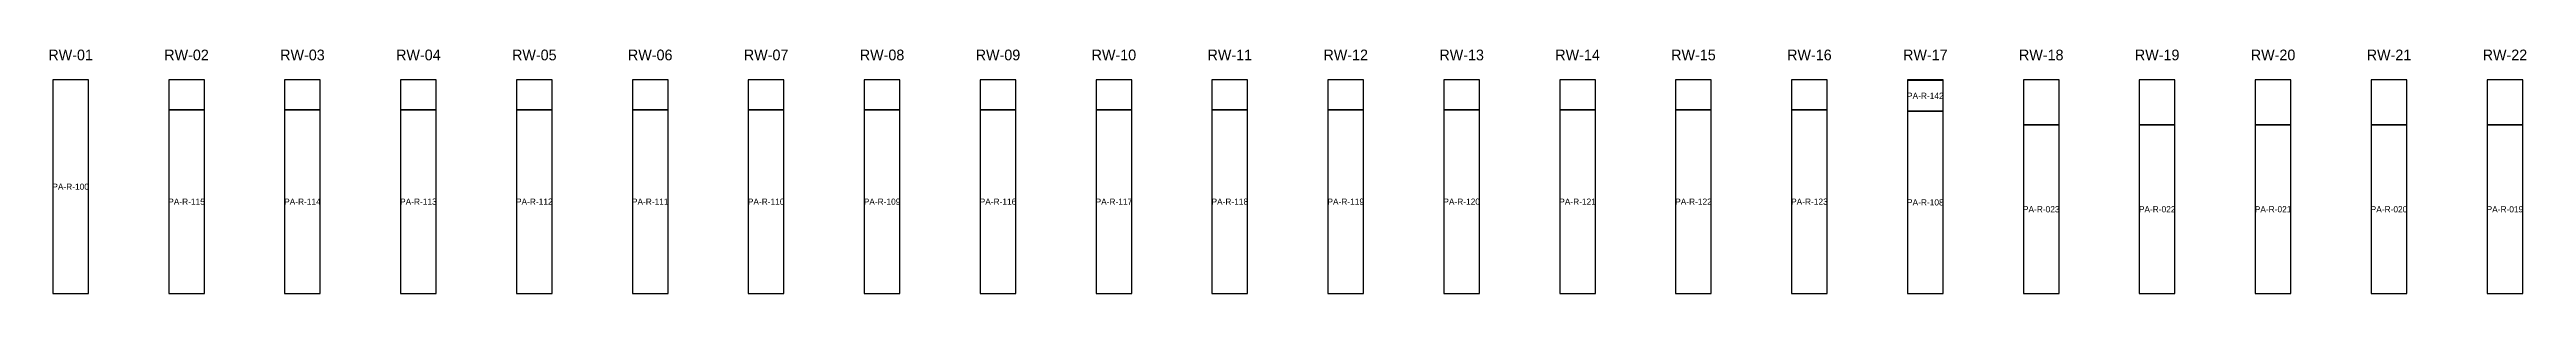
# Model space of a CAD drawing. Header units: metres. Extents: x 315 to 341.7, y -151.2 to -120.
# Drawn here: x 316.44 to 330.33, y -145.55 to -144.18 of the extents above; entities that cross this region are included whole.
import ezdxf
from ezdxf.enums import TextEntityAlignment as Align

# ---------------------------------------------------------------- set-up
doc = ezdxf.new("R2010")
doc.units = ezdxf.units.M
for name, color, linetype in [('CORTE-RECORTE', 3, 'Continuous'), ('CORTE-SOBRANTE', 2, 'Continuous'), ('CORTE-TEXTO', 5, 'Continuous'), ('CORTE-TILE', 7, 'Continuous')]:
    doc.layers.add(name, color=color, linetype=linetype)

msp = doc.modelspace()

# ---------------------------------------------------------------- texts
at = {"layer": 'CORTE-TEXTO'}
for s, height, p in [('RW-01', 0.06, (316.5588, -144.2098)), ('RW-02', 0.06, (317.2088, -144.2098)), ('RW-03', 0.06, (317.8588, -144.2098)), ('RW-04', 0.06, (318.5088, -144.2098)), ('RW-05', 0.06, (319.1588, -144.2098)), ('RW-06', 0.06, (319.8088, -144.2098)), ('RW-07', 0.06, (320.4588, -144.2098)), ('RW-08', 0.06, (321.1088, -144.2098)), ('RW-09', 0.06, (321.7588, -144.2098)), ('RW-10', 0.06, (322.4088, -144.2098)), ('RW-11', 0.06, (323.0588, -144.2098)), ('RW-12', 0.06, (323.7088, -144.2098)), ('RW-13', 0.06, (324.3588, -144.2098)), ('RW-14', 0.06, (325.0088, -144.2098)), ('RW-15', 0.06, (325.6588, -144.2098)), ('RW-16', 0.06, (326.3088, -144.2098)), ('RW-17', 0.06, (326.9588, -144.2098)), ('RW-18', 0.06, (327.6088, -144.2098)), ('RW-19', 0.06, (328.2588, -144.2098)), ('RW-20', 0.06, (328.9088, -144.2098)), ('RW-21', 0.06, (329.5588, -144.2098)), ('RW-22', 0.06, (330.2088, -144.2098)), ('PA-R-142', 0.035, (326.9588, -144.4394)), ('PA-R-100', 0.035, (316.5588, -144.9498)), ('PA-R-115', 0.035, (317.2088, -145.0338)), ('PA-R-114', 0.035, (317.8588, -145.0338)), ('PA-R-113', 0.035, (318.5088, -145.0338)), ('PA-R-112', 0.035, (319.1588, -145.0338)), ('PA-R-111', 0.035, (319.8088, -145.0338)), ('PA-R-110', 0.035, (320.4588, -145.0338)), ('PA-R-109', 0.035, (321.1088, -145.0338)), ('PA-R-116', 0.035, (321.7588, -145.0338)), ('PA-R-117', 0.035, (322.4088, -145.0338)), ('PA-R-118', 0.035, (323.0588, -145.0338)), ('PA-R-119', 0.035, (323.7088, -145.0338)), ('PA-R-120', 0.035, (324.3588, -145.0338)), ('PA-R-121', 0.035, (325.0088, -145.0338)), ('PA-R-122', 0.035, (325.6588, -145.0338)), ('PA-R-123', 0.035, (326.3088, -145.0338)), ('PA-R-108', 0.035, (326.9588, -145.0376)), ('PA-R-023', 0.035, (327.6088, -145.0764)), ('PA-R-022', 0.035, (328.2588, -145.0764)), ('PA-R-021', 0.035, (328.9088, -145.0764)), ('PA-R-020', 0.035, (329.5588, -145.0764)), ('PA-R-019', 0.035, (330.2088, -145.0764))]:
    msp.add_text(s, height=height, dxfattribs=at).set_placement(p, align=Align.MIDDLE_CENTER)

# ---------------------------------------------------------------- linework, layer by layer
at = {"layer": 'CORTE-RECORTE'}
for points in [[(316.4588, -145.5498), (316.6588, -145.5498), (316.6588, -144.3498), (316.4588, -144.3498)], [(326.8588, -144.5253), (327.0588, -144.5253), (327.0588, -144.3535), (326.8588, -144.3535)], [(317.1088, -145.5498), (317.3088, -145.5498), (317.3088, -144.5178), (317.1088, -144.5178)], [(317.7588, -145.5498), (317.9588, -145.5498), (317.9588, -144.5178), (317.7588, -144.5178)], [(318.4088, -145.5498), (318.6088, -145.5498), (318.6088, -144.5178), (318.4088, -144.5178)], [(319.0588, -145.5498), (319.2588, -145.5498), (319.2588, -144.5178), (319.0588, -144.5178)], [(319.7088, -145.5498), (319.9088, -145.5498), (319.9088, -144.5178), (319.7088, -144.5178)], [(320.3588, -145.5498), (320.5588, -145.5498), (320.5588, -144.5178), (320.3588, -144.5178)], [(321.0088, -145.5498), (321.2088, -145.5498), (321.2088, -144.5178), (321.0088, -144.5178)], [(321.6588, -145.5498), (321.8588, -145.5498), (321.8588, -144.5178), (321.6588, -144.5178)], [(322.3088, -145.5498), (322.5088, -145.5498), (322.5088, -144.5178), (322.3088, -144.5178)], [(322.9588, -145.5498), (323.1588, -145.5498), (323.1588, -144.5178), (322.9588, -144.5178)], [(323.6088, -145.5498), (323.8088, -145.5498), (323.8088, -144.5178), (323.6088, -144.5178)], [(324.2588, -145.5498), (324.4588, -145.5498), (324.4588, -144.5178), (324.2588, -144.5178)], [(324.9088, -145.5498), (325.1088, -145.5498), (325.1088, -144.5178), (324.9088, -144.5178)], [(325.5588, -145.5498), (325.7588, -145.5498), (325.7588, -144.5178), (325.5588, -144.5178)], [(326.2088, -145.5498), (326.4088, -145.5498), (326.4088, -144.5178), (326.2088, -144.5178)], [(326.8588, -145.5498), (327.0588, -145.5498), (327.0588, -144.5253), (326.8588, -144.5253)], [(327.5088, -145.5498), (327.7088, -145.5498), (327.7088, -144.6031), (327.5088, -144.6031)], [(328.1588, -145.5498), (328.3588, -145.5498), (328.3588, -144.6031), (328.1588, -144.6031)], [(328.8088, -145.5498), (329.0088, -145.5498), (329.0088, -144.6031), (328.8088, -144.6031)], [(329.4588, -145.5498), (329.6588, -145.5498), (329.6588, -144.6031), (329.4588, -144.6031)], [(330.1088, -145.5498), (330.3088, -145.5498), (330.3088, -144.6031), (330.1088, -144.6031)]]:
    msp.add_lwpolyline(points, close=True, dxfattribs=at)
at = {"layer": 'CORTE-SOBRANTE'}
for points in [[(317.1088, -144.5178), (317.3088, -144.5178), (317.3088, -144.3498), (317.1088, -144.3498)], [(317.7588, -144.5178), (317.9588, -144.5178), (317.9588, -144.3498), (317.7588, -144.3498)], [(318.4088, -144.5178), (318.6088, -144.5178), (318.6088, -144.3498), (318.4088, -144.3498)], [(319.0588, -144.5178), (319.2588, -144.5178), (319.2588, -144.3498), (319.0588, -144.3498)], [(319.7088, -144.5178), (319.9088, -144.5178), (319.9088, -144.3498), (319.7088, -144.3498)], [(320.3588, -144.5178), (320.5588, -144.5178), (320.5588, -144.3498), (320.3588, -144.3498)], [(321.0088, -144.5178), (321.2088, -144.5178), (321.2088, -144.3498), (321.0088, -144.3498)], [(321.6588, -144.5178), (321.8588, -144.5178), (321.8588, -144.3498), (321.6588, -144.3498)], [(322.3088, -144.5178), (322.5088, -144.5178), (322.5088, -144.3498), (322.3088, -144.3498)], [(322.9588, -144.5178), (323.1588, -144.5178), (323.1588, -144.3498), (322.9588, -144.3498)], [(323.6088, -144.5178), (323.8088, -144.5178), (323.8088, -144.3498), (323.6088, -144.3498)], [(324.2588, -144.5178), (324.4588, -144.5178), (324.4588, -144.3498), (324.2588, -144.3498)], [(324.9088, -144.5178), (325.1088, -144.5178), (325.1088, -144.3498), (324.9088, -144.3498)], [(325.5588, -144.5178), (325.7588, -144.5178), (325.7588, -144.3498), (325.5588, -144.3498)], [(326.2088, -144.5178), (326.4088, -144.5178), (326.4088, -144.3498), (326.2088, -144.3498)], [(327.5088, -144.6031), (327.7088, -144.6031), (327.7088, -144.3498), (327.5088, -144.3498)], [(328.1588, -144.6031), (328.3588, -144.6031), (328.3588, -144.3498), (328.1588, -144.3498)], [(328.8088, -144.6031), (329.0088, -144.6031), (329.0088, -144.3498), (328.8088, -144.3498)], [(329.4588, -144.6031), (329.6588, -144.6031), (329.6588, -144.3498), (329.4588, -144.3498)], [(330.1088, -144.6031), (330.3088, -144.6031), (330.3088, -144.3498), (330.1088, -144.3498)]]:
    msp.add_lwpolyline(points, close=True, dxfattribs=at)
at = {"layer": 'CORTE-TILE'}
for points in [[(316.4588, -145.5498), (316.6588, -145.5498), (316.6588, -144.3498), (316.4588, -144.3498)], [(317.1088, -145.5498), (317.3088, -145.5498), (317.3088, -144.3498), (317.1088, -144.3498)], [(317.7588, -145.5498), (317.9588, -145.5498), (317.9588, -144.3498), (317.7588, -144.3498)], [(318.4088, -145.5498), (318.6088, -145.5498), (318.6088, -144.3498), (318.4088, -144.3498)], [(319.0588, -145.5498), (319.2588, -145.5498), (319.2588, -144.3498), (319.0588, -144.3498)], [(319.7088, -145.5498), (319.9088, -145.5498), (319.9088, -144.3498), (319.7088, -144.3498)], [(320.3588, -145.5498), (320.5588, -145.5498), (320.5588, -144.3498), (320.3588, -144.3498)], [(321.0088, -145.5498), (321.2088, -145.5498), (321.2088, -144.3498), (321.0088, -144.3498)], [(321.6588, -145.5498), (321.8588, -145.5498), (321.8588, -144.3498), (321.6588, -144.3498)], [(322.3088, -145.5498), (322.5088, -145.5498), (322.5088, -144.3498), (322.3088, -144.3498)], [(322.9588, -145.5498), (323.1588, -145.5498), (323.1588, -144.3498), (322.9588, -144.3498)], [(323.6088, -145.5498), (323.8088, -145.5498), (323.8088, -144.3498), (323.6088, -144.3498)], [(324.2588, -145.5498), (324.4588, -145.5498), (324.4588, -144.3498), (324.2588, -144.3498)], [(324.9088, -145.5498), (325.1088, -145.5498), (325.1088, -144.3498), (324.9088, -144.3498)], [(325.5588, -145.5498), (325.7588, -145.5498), (325.7588, -144.3498), (325.5588, -144.3498)], [(326.2088, -145.5498), (326.4088, -145.5498), (326.4088, -144.3498), (326.2088, -144.3498)], [(326.8588, -145.5498), (327.0588, -145.5498), (327.0588, -144.3498), (326.8588, -144.3498)], [(327.5088, -145.5498), (327.7088, -145.5498), (327.7088, -144.3498), (327.5088, -144.3498)], [(328.1588, -145.5498), (328.3588, -145.5498), (328.3588, -144.3498), (328.1588, -144.3498)], [(328.8088, -145.5498), (329.0088, -145.5498), (329.0088, -144.3498), (328.8088, -144.3498)], [(329.4588, -145.5498), (329.6588, -145.5498), (329.6588, -144.3498), (329.4588, -144.3498)], [(330.1088, -145.5498), (330.3088, -145.5498), (330.3088, -144.3498), (330.1088, -144.3498)]]:
    msp.add_lwpolyline(points, close=True, dxfattribs=at)

msp.set_redraw_order([(e.dxf.handle, doc.entitydb.next_handle()) for e in msp.query("TEXT MTEXT ATTDEF DIMENSION ARC_DIMENSION")])  # texts and dimensions are drawn at this point

doc.saveas('drawing.dxf')
